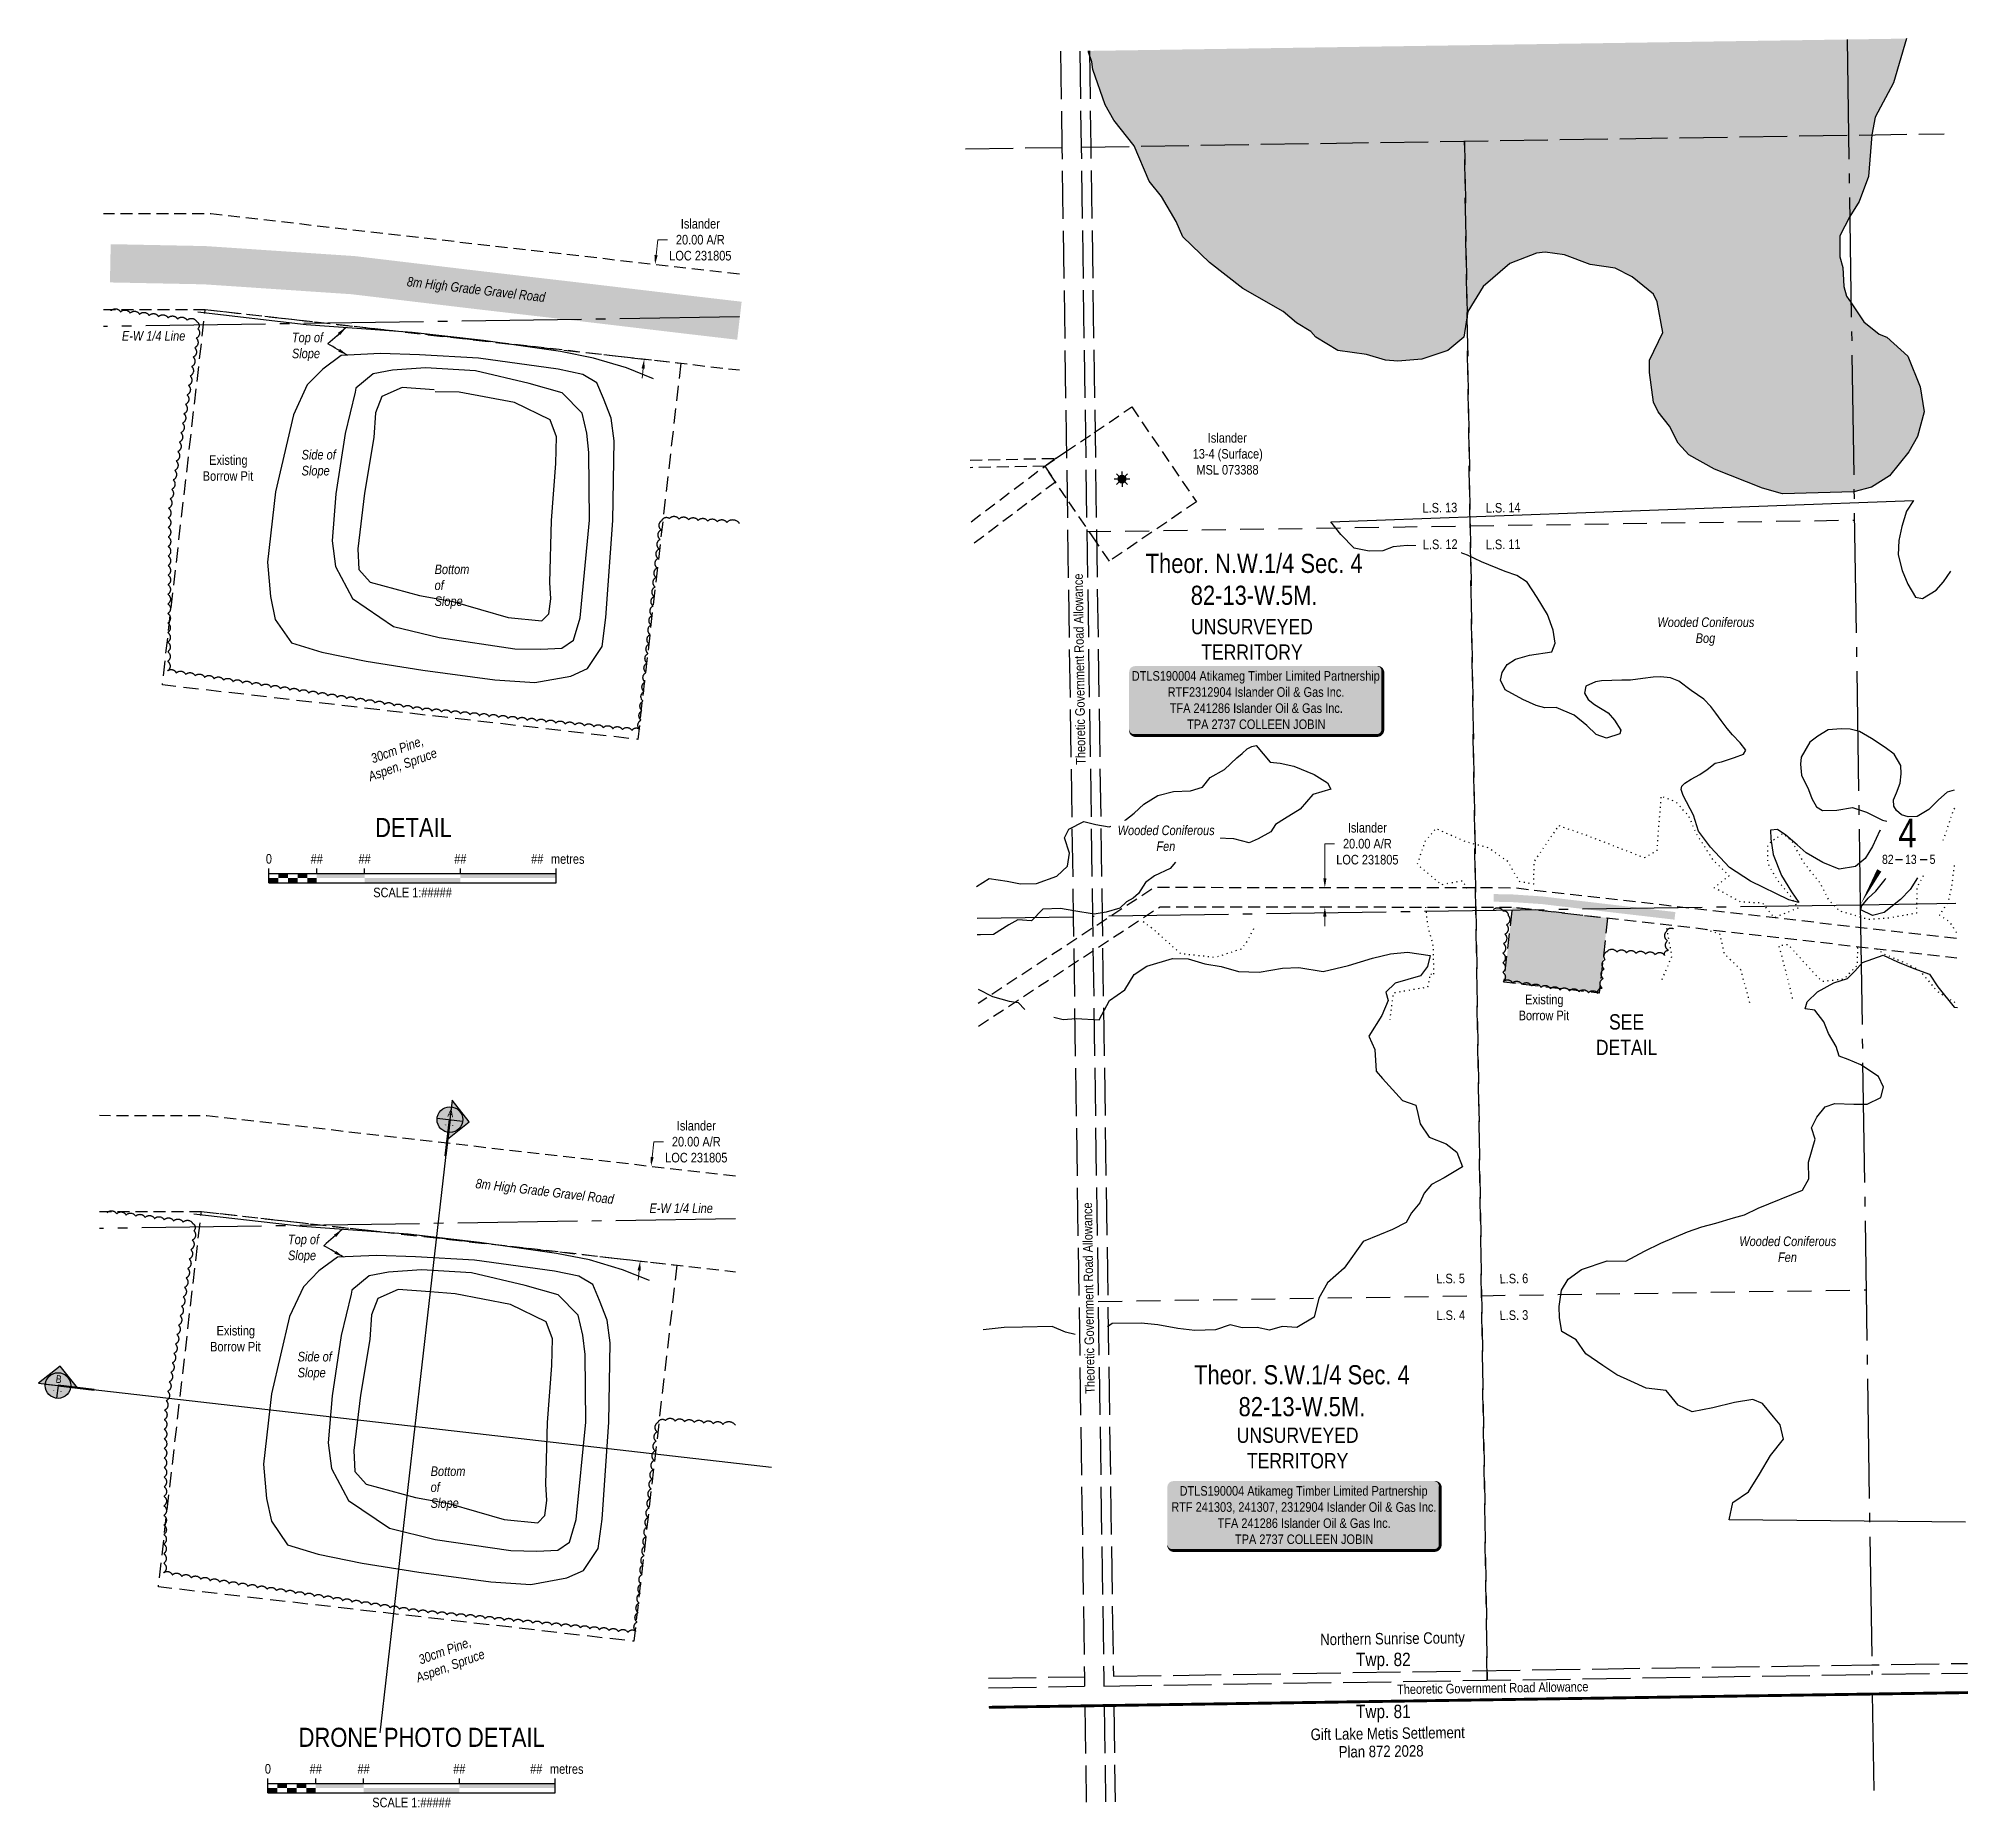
# Model space of a CAD drawing. Extents: x 562115 to 568244, y 6214387 to 6216356.
# Drawn here: x 562115 to 564132, y 6214508 to 6216356 of the extents above; entities that cross this region are included whole.
import ezdxf
from ezdxf.enums import TextEntityAlignment as Align

# ---------------------------------------------------------------- set-up
doc = ezdxf.new("R2010")
doc.units = 0
doc.header["$LTSCALE"] = 5
for name, pattern in [('0', [1, 1, 0]), ('BORDER', [44.45, 12.7, -6.35, 12.7, -6.35, 0, -6.35]), ('foc-ACCESSROAD', [3.75, 2.5, -1.25]), ('foc-LSD', [8, 5, -3]), ('foc-QUARTERLINE', [33, 25, -3, 2, -3]), ('foc-TOPO', [1, 0.2, -0.8]), ('foc-UNSURVEYED', [12.5, 10, -2.5]), ('HIDDEN2', [4.7625, 3.175, -1.5875])]:
    doc.linetypes.add(name, pattern=pattern)
for name, color, linetype in [('10', 1, 'Continuous'), ('9', 3, 'Continuous'), ('AS-ROADS', 254, 'Continuous'), ('C-AR', 13, 'foc-ACCESSROAD'), ('C-SYMBOL', 7, 'Continuous'), ('C-WS', 13, 'foc-ACCESSROAD'), ('C-WS-S', 13, 'Continuous'), ('D-TXT', 6, 'Continuous'), ('DETAIL-T', 7, 'Continuous'), ('L-33', 7, 'Continuous'), ('L-QSEC', 8, 'foc-QUARTERLINE'), ('L-ROAD-T', 7, 'Continuous'), ('L-SECLBL', 7, 'Continuous'), ('L-SECTION-LSD', 7, 'foc-LSD'), ('L-UNS-T', 3, 'Continuous'), ('L-USEC', 7, 'foc-UNSURVEYED'), ('M-DETAILS', 250, 'Continuous'), ('P-PROPOSED-H', 21, 'Continuous'), ('T-BUSH', 110, '0'), ('T-BUSH-T', 110, 'Continuous'), ('T-EXISTING TFA', 220, 'HIDDEN2'), ('T-SLOPE', 48, 'Continuous'), ('T-VEGETATION CHANGE', 104, 'foc-TOPO'), ('T-WATER', 160, 'Continuous'), ('T-WATER-H', 133, 'Continuous'), ('WETLAND', 143, 'Continuous'), ('WETLAND-T', 146, 'Continuous')]:
    doc.layers.add(name, color=color, linetype=linetype)
for name, color, linetype, lineweight in [('AS-BOUNDARY', 131, 'BORDER', 60), ('C-AR-T', 13, 'Continuous', 9), ('C-WS-T', 13, 'Continuous', 9), ('T-TEXT', 48, 'Continuous', 18)]:
    doc.layers.add(name, color=color, linetype=linetype, lineweight=lineweight)
doc.styles.add('100L', font='ARIALN.TTF', dxfattribs={"height": 11})
doc.styles.add('175L', font='ARIALN.TTF', dxfattribs={"height": 20})
doc.styles.add('240', font='ARIALN.TTF', dxfattribs={"height": 30})
doc.styles.add('80', font='ARIALN.TTF', dxfattribs={"height": 10})
doc.styles.add('80CG', font='ARIALN.TTF', dxfattribs={"height": 10})
doc.styles.add('80L', font='ARIALN.TTF', dxfattribs={"height": 10})
doc.styles.add('80LS', font='ARIALNI.TTF', dxfattribs={"height": 10})
doc.styles.add('SIMPLEX', font='ARIALN.TTF')
doc.dimstyles.new('Compass 5 000', dxfattribs={"dimscale": 5, "dimtxt": 9, "dimasz": 2, "dimexe": 0.2, "dimexo": 0.0625, "dimgap": 0.5, "dimtad": 0, "dimtih": 1, "dimtoh": 1, "dimzin": 0, "dimdsep": 46, "dimtxsty": '80CG', "dimcen": 0.1, "dimse1": 1, "dimse2": 1, "dimclrd": 256, "dimclrt": 256, "dimaunit": 1, "dimadec": 4, "dimazin": 0, "dimtfac": 0.06, "dimtofl": 0, "dimtmove": 0, "dimatfit": 1, "dimfxl": 0.2, "dimtolj": 1, "dimtzin": 0, "dimlwd": -1, "dimarcsym": 0})

msp = doc.modelspace()

# ---------------------------------------------------------------- texts
at = {"layer": 'C-SYMBOL', "color": 3, "char_height": 19.99097, "attachment_point": 2, "style": '175L'}
for s, insert, width in [('Theor. N.W.1/4 Sec. 4\\P82-13-W.5M.', (563384.652, 6215817.402), 225.6506), ('Theor. S.W.1/4 Sec. 4\\P82-13-W.5M.', (563434.561, 6214969.753), 224.39605)]:
    msp.add_mtext(s, dxfattribs=dict(at, insert=insert, width=width))
at = {"layer": 'C-WS-T', "char_height": 9.99544, "attachment_point": 1, "style": '80L'}
for insert in [(562286.169, 6215920.338), (563660.444, 6215356.812), (562293.915, 6215010.798)]:
    msp.add_mtext_dynamic_manual_height_columns('\\pi7.21928;Existing \\P\\pi0.4727;Borrow Pit', width=52.83851, gutter_width=50, heights=[0], dxfattribs=dict(at, insert=insert))
at = {"layer": 'D-TXT', "color": 3, "insert": (563491.079, 6214615.022), "char_height": 13.9937, "attachment_point": 1, "style": '80L'}
msp.add_mtext_dynamic_manual_height_columns('Twp. 81', width=54.19601, gutter_width=47.479, heights=[0], dxfattribs=at)
at = {"layer": 'DETAIL-T', "color": 3, "attachment_point": 5, "style": '80CG'}
for s, insert, char_height, width in [('DETAIL', (562506.748, 6215531.512), 19.991, 79.50924), ('SEE\\PDETAIL', (563773.616, 6215315.058), 15.9928, 63.60739), ('DRONE PHOTO DETAIL', (562515.323, 6214580.823), 19.99097, 256.35978)]:
    msp.add_mtext(s, dxfattribs=dict(at, insert=insert, char_height=char_height, width=width))
at = {"layer": 'L-33', "linetype": 'Continuous', "insert": (563524.13, 6214585.031), "char_height": 17.97569, "attachment_point": 5, "rotation": 0.786459, "style": '240'}
msp.add_mtext_dynamic_manual_height_columns('{\\H0.66666x;Gift Lake Metis Settlement}', width=201.24615, gutter_width=45, heights=[0], dxfattribs=at)
at = {"layer": 'L-QSEC', "char_height": 9.99549, "attachment_point": 1, "style": '80L'}
for insert in [(562202.257, 6216050.076), (562753.221, 6215138.708)]:
    msp.add_mtext_dynamic_manual_height_columns('{\\fArial Narrow|b0|i1|c0|p34;E-W 1/4 Line}', width=65.79334, gutter_width=49.977, heights=[0], dxfattribs=dict(at, insert=insert))
at = {"layer": 'L-ROAD-T', "style": '80L'}
for rotation, p in [(90.843617, (563202.151, 6215696.846)), (90.843617, (563211.824, 6215039.876)), (0.861581, (563633.846, 6214632.503))]:
    msp.add_text('Theoretic Government Road Allowance', height=9.99549, rotation=rotation, dxfattribs=at).set_placement(p, align=Align.MIDDLE_CENTER)
at = {"layer": 'L-SECTION-LSD', "insert": (563558.56, 6215870.304), "char_height": 9.99549, "attachment_point": 1, "rotation": 0.862194, "style": '100L', "bg_fill": 3, "box_fill_scale": 1.5, "bg_fill_color": 256, "bg_fill_transparency": 0}
msp.add_mtext_dynamic_manual_height_columns('\\pi1.88794;L.S. 13', width=36.81759, gutter_width=54.975, heights=[0], dxfattribs=at)
at = {"layer": 'L-UNS-T', "color": 3, "char_height": 15.99278, "attachment_point": 5, "style": '80L'}
for insert in [(563382.392, 6215727.927), (563430.092, 6214883.141)]:
    msp.add_mtext_dynamic_manual_height_columns('UNSURVEYED TERRITORY', width=126.35668, gutter_width=47.479, heights=[0], dxfattribs=dict(at, insert=insert))
at = {"layer": 'T-BUSH-T', "char_height": 9.99544, "width": 95.06345, "attachment_point": 2, "rotation": 20, "style": '80LS'}
for insert in [(562487.951, 6215617.592), (562537.752, 6214676.148)]:
    msp.add_mtext('30cm Pine, Aspen, Spruce', dxfattribs=dict(at, insert=insert))
at = {"layer": 'T-TEXT', "char_height": 9.99544, "attachment_point": 1, "rotation": 353.376739, "style": '80L'}
for insert in [(562500.704, 6216107.007), (562572.351, 6215164.746)]:
    msp.add_mtext_dynamic_manual_height_columns('\\pt169.92248;{\\fArial Narrow|b0|i1|c0|p34;8m High Grade Gravel Road}', width=145.7702, gutter_width=50, heights=[0], dxfattribs=dict(at, insert=insert))
at = {"layer": 'T-TEXT', "char_height": 9.99544, "attachment_point": 1, "style": '80L'}
for s, width, insert in [('{\\fArial Narrow|b0|i1|c0|p34;Top of Slope}', 34.05445, (562379.829, 6216048.393)), ('{\\fArial Narrow|b0|i1|c0|p34;Side of Slope}', 37.23854, (562389.932, 6215925.938)), ('{\\fArial Narrow|b0|i1|c0|p34;Bottom of Slope}', 41.83398, (562528.823, 6215806.229)), ('{\\fArial Narrow|b0|i1|c0|p34;Top of Slope}', 34.05445, (562375.692, 6215106.132)), ('{\\fArial Narrow|b0|i1|c0|p34;Side of Slope}', 37.23854, (562385.795, 6214983.678)), ('{\\fArial Narrow|b0|i1|c0|p34;Bottom of Slope}', 41.83398, (562524.686, 6214863.969))]:
    msp.add_mtext_dynamic_manual_height_columns(s, width=width, gutter_width=50, heights=[0], dxfattribs=dict(at, insert=insert))

# ---------------------------------------------------------------- blocks, each defined once
blk = doc.blocks.new('*D455')
at = {"layer": 'C-AR-T', "transparency": 16777216}
for p, q in [((562760.1, 6216129.4), (562761.9, 6216145.5)), ((562761.9, 6216145.5), (562771.9, 6216145.5)), ((562746.5, 6216010.9), (562745.4, 6216001))]:
    blk.add_line(p, q, dxfattribs=at)
for points in [[(562758.4, 6216129.6), (562761.8, 6216129.3), (562759, 6216119.5)], [(562744.9, 6216011.1), (562748.2, 6216010.7), (562747.7, 6216020.8)]]:
    blk.add_solid(points, dxfattribs=at)
at = {"layer": 'C-AR-T', "transparency": 16777216, "insert": (562806.3, 6216145.5), "char_height": 10, "attachment_point": 5, "style": '80CG'}
blk.add_mtext('\\A1;Islander\\P20.00 A/R\\PLOC 231805', dxfattribs=at)
blk = doc.blocks.new('*D456')
at = {"layer": 'C-AR-T', "transparency": 16777216}
for p, q in [((562756, 6215187.2), (562757.8, 6215203.2)), ((562757.8, 6215203.2), (562767.8, 6215203.2)), ((562742.4, 6215068.6), (562741.3, 6215058.7))]:
    blk.add_line(p, q, dxfattribs=at)
for points in [[(562754.3, 6215187.4), (562757.6, 6215187), (562754.8, 6215177.3)], [(562740.7, 6215068.8), (562744.1, 6215068.5), (562743.5, 6215078.6)]]:
    blk.add_solid(points, dxfattribs=at)
at = {"layer": 'C-AR-T', "transparency": 16777216, "insert": (562802.1, 6215203.2), "char_height": 10, "attachment_point": 5, "style": '80CG'}
blk.add_mtext('\\A1;Islander\\P20.00 A/R\\PLOC 231805', dxfattribs=at)
blk = doc.blocks.new('*U315')
at = {"color": 0}
for p, q in [((-150, 0), (-150, 15)), ((-150, 10), (150.2, 10)), ((-150, 0), (150.2, 0)), ((-100, 10), (-100, 15)), ((-50, 10), (-50, 15)), ((50, 10), (50, 15)), ((150.2, 0), (150.2, 15))]:
    blk.add_line(p, q, dxfattribs=at)
for points in [[(-150, 5), (-140, 5), (-150, 0), (-140, 0)], [(-140, 10), (-130, 10), (-140, 5), (-130, 5)], [(-130, 5), (-120, 5), (-130, 0), (-120, 0)], [(-120, 10), (-110, 10), (-120, 5), (-110, 5)], [(-110, 5), (-100, 5), (-110, 0), (-100, 0)], [(-100, 10), (-50, 10), (-100, 5), (-50, 5)], [(-50, 5), (50, 5), (-50, 0), (50, 0)], [(50, 10), (150.2, 10), (50, 5), (150.2, 5)]]:
    blk.add_solid(points, dxfattribs=at)
at = {"color": 0, "style": '80'}
blk.add_text('metres', height=10, dxfattribs=at).set_placement((162.2, 20), align=Align.CENTER)
at = {"color": 0, "char_height": 10, "style": '80'}
for s, insert, attachment_point in [('0', (-150, 30.2), 2), ('##', (-100, 30.2), 2), ('##', (-50, 30.2), 2), ('##', (50, 30.2), 2), ('##', (136.7, 30.2), 3), ('SCALE 1:#####', (0.1, -5), 2)]:
    blk.add_mtext(s, dxfattribs=dict(at, insert=insert, attachment_point=attachment_point))
blk = doc.blocks.new('M-MATCH-DIR')
at = {"layer": 'M-DETAILS'}
h = blk.add_hatch(color=256, dxfattribs=at)
h.dxf.hatch_style = 1
h.paths.add_polyline_path([(-8.16, 0), (8.16, 0), (0, 8.16)])
at = {"layer": 'M-DETAILS', "flags": 128}
blk.add_lwpolyline([(-8.16, 0), (8.16, 0), (0, 8.16), (-8.16, 0)], dxfattribs=at)
at = {"layer": 'M-DETAILS', "lineweight": 50, "flags": 128}
blk.add_lwpolyline([(0, 0), (15.22, 0)], dxfattribs=at)
blk = doc.blocks.new('M-MATCH')
at = {"layer": 'M-DETAILS', "true_color": 0xffffff}
h = blk.add_hatch(color=7, dxfattribs=at)
h.dxf.hatch_style = 1
edge = h.paths.add_edge_path()
edge.add_arc((0, 0), 5.36, 0, 360)
at = {"layer": 'M-DETAILS', "flags": 128}
for points in [[(-5.36, 0), (5.36, 0)], [(0, 0), (0, -5.36)]]:
    blk.add_lwpolyline(points, dxfattribs=at)
at = {"layer": 'M-DETAILS'}
blk.add_circle((0, 0), 5.36, dxfattribs=at)
at = {"style": 'SIMPLEX'}
blk.add_attdef('A', text='', height=3.2, dxfattribs=at).set_placement((0, 2.68), align=Align.MIDDLE_CENTER)
blk.add_attdef('0', text='', height=2, dxfattribs=at).set_placement((-1.08, -2.18), align=Align.MIDDLE_RIGHT)
blk.add_attdef('0', text='', height=2, dxfattribs=at).set_placement((1.08, -2.18), align=Align.MIDDLE_LEFT)
blk = doc.blocks.new('L-SECLBL')
at = {"layer": '9', "color": 7}
for p, q in [((-5.1, -27.8), (-12.3, -27.8)), ((20.7, -27.8), (13.5, -27.8))]:
    blk.add_line(p, q, dxfattribs=at)
at = {"layer": '10', "color": 2, "style": 'SIMPLEX'}
blk.add_attdef('SEC', text='', height=30, dxfattribs=at).set_placement((0, 0), align=Align.MIDDLE)
at = {"layer": '10', "color": 5, "style": '80L'}
blk.add_attdef('TWP', text='', height=9.5, dxfattribs=at).set_placement((-14.4, -27.4), align=Align.MIDDLE_RIGHT)
blk.add_attdef('RGE', text='', height=9.5, dxfattribs=at).set_placement((3.6, -27.4), align=Align.MIDDLE_CENTER)
blk.add_attdef('MER', text='', height=9.5, dxfattribs=at).set_placement((23.2, -27.4), align=Align.MIDDLE_LEFT)
blk = doc.blocks.new('*U454')
h = blk.add_hatch(color=255)
edge = h.paths.add_edge_path()
edge.add_line((-126.5, -37), (126.5, -37))
edge.add_arc((126.5, -31), 6, 270, 360)
edge.add_line((132.5, -31), (132.5, 29.5))
edge.add_arc((126.5, 29.5), 6, 0, 90)
edge.add_line((126.5, 35.5), (-126.5, 35.5))
edge.add_arc((-126.5, 29.5), 6, 90, 180)
edge.add_line((-132.5, 29.5), (-132.5, -31))
edge.add_arc((-126.5, -31), 6, 180, 270)
at = {"color": 44, "flags": 128}
blk.add_lwpolyline([(-126.5, -37, 3, 3, 0), (126.5, -37, 3, 3, 0.414214), (132.5, -31, 3, 3, 0), (132.5, 29.5, 3, 0, 0.414214), (126.5, 35.5, 0, 0, 0), (-126.5, 35.5, 0, 0, 0.414214), (-132.5, 29.5, 0, 0, 0), (-132.5, -31, 0, 3, 0.414214)], format="xyseb", close=True, dxfattribs=at)
at = {"color": 44, "style": '80'}
blk.add_attdef('ENTER_TEXT_001', (-36, -5), '', height=10, dxfattribs=at)
blk = doc.blocks.new('GAS')
h = blk.add_hatch(color=255)
h.dxf.hatch_style = 1
edge = h.paths.add_edge_path()
edge.add_arc((0, 0), 0.9, 0, 360)
for p, q in [((-0.81, 0), (-1.62, 0)), ((-0.57, 0.57), (-1.14, 1.14)), ((0, 0.81), (0, 1.62)), ((0.57, 0.57), (1.14, 1.14)), ((1.62, 0), (0.81, 0)), ((-0.57, -0.57), (-1.14, -1.14)), ((0, -0.81), (0, -1.62)), ((1.14, -1.14), (0.57, -0.57))]:
    blk.add_line(p, q)
blk.add_circle((0, 0), 0.8)
blk = doc.blocks.new('*D452')
at = {"layer": 'C-AR-T', "transparency": 16777216}
for p, q in [((563458.5, 6215478.5), (563458.6, 6215514.5)), ((563458.6, 6215514.5), (563468.6, 6215514.5)), ((563458.5, 6215438.5), (563458.5, 6215428.5))]:
    blk.add_line(p, q, dxfattribs=at)
for points in [[(563456.9, 6215478.5), (563460.2, 6215478.5), (563458.5, 6215468.5)], [(563456.8, 6215438.5), (563460.2, 6215438.5), (563458.5, 6215448.5)]]:
    blk.add_solid(points, dxfattribs=at)
at = {"layer": 'C-AR-T', "transparency": 16777216, "insert": (563502.9, 6215514.5), "char_height": 10, "attachment_point": 5, "style": '80CG'}
blk.add_mtext('\\A1;Islander\\P20.00 A/R\\PLOC 231805', dxfattribs=at)
blk = doc.blocks.new('*U453')
h = blk.add_hatch(color=255)
edge = h.paths.add_edge_path()
edge.add_line((-136.5, -37), (136.5, -37))
edge.add_arc((136.5, -31), 6, 270, 360)
edge.add_line((142.5, -31), (142.5, 29.5))
edge.add_arc((136.5, 29.5), 6, 0, 90)
edge.add_line((136.5, 35.5), (-136.5, 35.5))
edge.add_arc((-136.5, 29.5), 6, 90, 180)
edge.add_line((-142.5, 29.5), (-142.5, -31))
edge.add_arc((-136.5, -31), 6, 180, 270)
at = {"color": 44, "flags": 128}
blk.add_lwpolyline([(-136.5, -37, 3, 3, 0), (136.5, -37, 3, 3, 0.414214), (142.5, -31, 3, 3, 0), (142.5, 29.5, 3, 0, 0.414214), (136.5, 35.5, 0, 0, 0), (-136.5, 35.5, 0, 0, 0.414214), (-142.5, 29.5, 0, 0, 0), (-142.5, -31, 0, 3, 0.414214)], format="xyseb", close=True, dxfattribs=at)
at = {"color": 44, "style": '80'}
blk.add_attdef('ENTER_TEXT_001', (-36, -5), '', height=10, dxfattribs=at)

# ---------------------------------------------------------------- dimensions: what is measured, and where the dimension line sits
at = {"layer": 'C-AR-T'}
for base, p1, p2, angle, picture, middle in [((562758.96, 6216119.513), (562770.235, 6216018.262), (562781.521, 6216116.932), 83.474685, '*D455', (562806.263, 6216145.459)), ((563458.537, 6215468.491), (563468.227, 6215448.489), (563468.25, 6215468.48), 89.935747, '*D452', (563502.923, 6215514.52)), ((562754.823, 6215177.253), (562766.098, 6215076.001), (562777.384, 6215174.672), 83.474685, '*D456', (562802.126, 6215203.198))]:
    dim = msp.add_linear_dim(base=base, p1=p1, p2=p2, angle=angle, text='Islander\\P20.00 A/R\\PLOC 231805', dimstyle='Compass 5 000', dxfattribs=at)
    dim.commit()
    dim.dimension.update_dxf_attribs({"geometry": picture, "text_midpoint": middle, "dimtype": 161})

# ---------------------------------------------------------------- hatches: boundary and pattern name
at = {"layer": 'P-PROPOSED-H'}
h = msp.add_hatch(color=256, dxfattribs=at)
h.dxf.hatch_style = 1
h.paths.add_polyline_path([(563753.866, 6215436.921), (563744.892, 6215358.468), (563645.585, 6215369.827), (563654.559, 6215448.28)])

# ---------------------------------------------------------------- linework, layer by layer
at = {"layer": 'AS-BOUNDARY', "const_width": 3, "flags": 128}
msp.add_lwpolyline([(563107.639, 6214612.325), (564130.123, 6214627.702)], dxfattribs=at)
at = {"layer": 'AS-ROADS', "flags": 128}
for points, const_width in [([(562847.142, 6216060.907), (562796.837, 6216066.779), (562671.872, 6216081.609), (562570.292, 6216093.404), (562443.747, 6216108.514), (562288.702, 6216118.919), (562190.152, 6216120.909)], 39.982), ([(563824.121, 6215439.166), (563756.058, 6215447.111), (563731.065, 6215450.077), (563710.749, 6215452.436), (563685.44, 6215455.458), (563654.431, 6215457.539), (563634.721, 6215457.937)], 7.996)]:
    msp.add_lwpolyline(points, dxfattribs=dict(at, const_width=const_width))
at = {"layer": 'C-AR', "flags": 128}
for points in [[(562847.142, 6216109.426), (562295.096, 6216172.571), (562183.108, 6216172.697)], [(562183.108, 6216072.742), (562289.342, 6216072.623), (562545.987, 6216044.009), (562847.142, 6216009.466)], [(564118.161, 6215415.373), (563655.71, 6215468.269), (563280.404, 6215468.69), (563096.593, 6215347.678)], [(563096.949, 6215323.979), (563286.384, 6215448.693), (563654.559, 6215448.28), (563705.888, 6215442.557), (564118.467, 6215395.234)], [(562843.006, 6215167.166), (562290.96, 6215230.311), (562178.971, 6215230.436)], [(562178.971, 6215130.482), (562285.206, 6215130.363), (562541.85, 6215101.748), (562843.006, 6215067.206)]]:
    msp.add_lwpolyline(points, dxfattribs=at)
at = {"layer": 'C-AR'}
for points in [[(563088.067, 6215915.34), (563178.076, 6215917.172), (563165.981, 6215908.94), (563088.186, 6215907.356)], [(563089.034, 6215850.956), (563165.981, 6215908.94), (563177.225, 6215892.404), (563089.405, 6215826.221)]]:
    msp.add_lwpolyline(points, dxfattribs=at)
at = {"layer": 'C-WS'}
msp.add_lwpolyline([(563324.364, 6215871.648), (563233.469, 6215809.782), (563219.349, 6215830.528), (563188.518, 6215875.828), (563177.225, 6215892.404), (563165.981, 6215908.94), (563178.076, 6215917.172), (563187.811, 6215923.798), (563217.676, 6215944.126), (563256.875, 6215970.804), (563324.364, 6215871.648)], close=True, dxfattribs=at)
at = {"layer": 'L-QSEC'}
for p, q in [((564003.93, 6216354.722), (564017.663, 6215450.513)), ((562847.142, 6216064.822), (562183.108, 6216054.809)), ((563095.257, 6215436.618), (563195.779, 6215438.13)), ((564017.663, 6215450.513), (563215.885, 6215438.423)), ((564117.605, 6215452.02), (564017.663, 6215450.513)), ((564017.663, 6215450.513), (564029.873, 6214646.635)), ((562843.006, 6215122.562), (562178.971, 6215112.549)), ((564030.174, 6214626.53), (564031.68, 6214525.488))]:
    msp.add_line(p, q, dxfattribs=at)
at = {"layer": 'L-SECLBL', "flags": 128}
msp.add_lwpolyline([(564017.663, 6215450.513, 0, 4.998, 0), (564037.487, 6215486.694, 4.998, 4.998, 0)], format="xyseb", dxfattribs=at)
at = {"layer": 'L-SECTION-LSD'}
msp.add_line((563221.804, 6215036.355), (564023.77, 6215048.418), dxfattribs=at)
at = {"layer": 'L-USEC', "flags": 128}
for points in [[(563182.465, 6216342.354), (563183.942, 6216242.005), (563195.779, 6215438.13), (563207.466, 6214644.309), (563207.614, 6214634.27)], [(563202.57, 6216342.657), (563204.048, 6216242.301), (563215.885, 6215438.426), (563227.572, 6214644.605), (563227.719, 6214634.572)], [(563212.628, 6216342.808), (563214.106, 6216242.449), (563225.943, 6215438.574), (563237.629, 6214644.753)], [(563083.183, 6216240.488), (563183.942, 6216242.005)], [(563204.048, 6216242.317), (564005.448, 6216254.778), (564105.392, 6216256.283)], [(563237.629, 6214644.781), (564029.72, 6214656.693), (564129.659, 6214658.196)], [(563107.181, 6214642.819), (563207.456, 6214644.327), (563207.466, 6214644.327)], [(563107.332, 6214632.762), (563207.607, 6214634.27), (563207.614, 6214634.27)], [(563227.719, 6214634.572), (564029.871, 6214646.635), (564129.812, 6214648.138)], [(563107.634, 6214612.656), (563207.91, 6214614.164)], [(563207.91, 6214614.164), (563209.396, 6214513.129)], [(563228.015, 6214614.467), (564030.174, 6214626.53), (564130.118, 6214628.033)], [(563228.015, 6214614.467), (563229.501, 6214513.432)], [(563238.073, 6214614.618), (563239.559, 6214513.583)]]:
    msp.add_lwpolyline(points, dxfattribs=at)
at = {"layer": 'M-DETAILS', "flags": 128}
for points in [[(562544.74, 6215226.314), (562471.441, 6214585.494)], [(562135.521, 6214948.52), (562880.66, 6214863.288)]]:
    msp.add_lwpolyline(points, dxfattribs=at)
at = {"layer": 'T-BUSH', "flags": 128}
for points in [[(562190.944, 6216071.344, -0.52056705), (562200.862, 6216070.1, -0.52056705), (562210.78, 6216068.856, -0.52056705), (562220.697, 6216067.613, -0.52056705), (562230.615, 6216066.369, -0.52056705), (562240.533, 6216065.125, -0.52056705), (562250.451, 6216063.882, -0.52056705), (562260.369, 6216062.638, -0.52056705), (562270.287, 6216061.394, -0.52056705), (562280.204, 6216060.151, -0.52056705), (562281.521, 6216052.47, -0.52056705), (562279.917, 6216042.604, -0.52056705), (562278.313, 6216032.738, -0.52056705), (562276.708, 6216022.873, -0.52056705), (562275.104, 6216013.007, -0.52056705), (562273.5, 6216003.141, -0.52056705), (562271.896, 6215993.275, -0.52056705), (562270.292, 6215983.409, -0.52056705), (562268.688, 6215973.543, -0.52056705), (562267.084, 6215963.677, -0.52056705), (562265.48, 6215953.811, -0.52056705), (562263.876, 6215943.945, -0.52056705), (562262.271, 6215934.079, -0.52056705), (562260.667, 6215924.213, -0.52056705), (562259.063, 6215914.347, -0.52056705), (562257.459, 6215904.481, -0.52056705), (562255.855, 6215894.615, -0.52056705), (562254.251, 6215884.75, -0.52056705), (562252.647, 6215874.884, -0.52056705), (562251.043, 6215865.018, -0.52056705), (562250.732, 6215855.044, -0.52056705), (562250.687, 6215845.049, -0.52056705), (562250.641, 6215835.054, -0.52056705), (562250.596, 6215825.058, -0.52056705), (562250.55, 6215815.063, -0.52056705), (562250.505, 6215805.067, -0.52056705), (562250.46, 6215795.072, -0.52056705), (562250.414, 6215785.077, -0.52056705), (562250.369, 6215775.081, -0.52056705), (562250.323, 6215765.086, -0.52056705), (562250.278, 6215755.091, -0.52056705), (562250.233, 6215745.095, -0.52056705), (562250.187, 6215735.1, -0.52056705), (562250.142, 6215725.104, -0.52056705), (562250.097, 6215715.109, -0.52056705), (562250.051, 6215705.114, -0.52056705), (562250.006, 6215695.118, -0.52056705), (562259.008, 6215692.872, -0.52056705), (562268.891, 6215691.382, -0.52056705), (562278.775, 6215689.891, -0.52056705), (562288.659, 6215688.401, -0.52056705), (562298.542, 6215686.91, -0.52056705), (562308.426, 6215685.42, -0.52056705), (562318.31, 6215683.929, -0.52056705), (562328.194, 6215682.438, -0.52056705), (562338.077, 6215680.948, -0.52056705), (562347.961, 6215679.457, -0.52056705), (562357.845, 6215677.967, -0.52056705), (562367.728, 6215676.476, -0.52056705), (562377.612, 6215674.986, -0.52056705), (562387.496, 6215673.495, -0.52056705), (562397.38, 6215672.005, -0.52056705), (562407.263, 6215670.514, -0.52056705), (562417.147, 6215669.024, -0.52056705), (562427.031, 6215667.533, -0.52056705), (562436.915, 6215666.042, -0.52056705), (562446.798, 6215664.552, -0.52056705), (562456.682, 6215663.061, -0.52056705), (562466.566, 6215661.571, -0.52056705), (562476.449, 6215660.08, -0.52056705), (562486.333, 6215658.59, -0.52056705), (562496.217, 6215657.099, -0.52056705), (562506.101, 6215655.609, -0.52056705), (562515.99, 6215654.167, -0.52056705), (562525.939, 6215653.196, -0.52056705), (562535.887, 6215652.225, -0.52056705), (562545.835, 6215651.254, -0.52056705), (562555.783, 6215650.283, -0.52056705), (562565.731, 6215649.312, -0.52056705), (562575.68, 6215648.342, -0.52056705), (562585.628, 6215647.371, -0.52056705), (562595.576, 6215646.4, -0.52056705), (562605.524, 6215645.429, -0.52056705), (562615.473, 6215644.458, -0.52056705), (562625.421, 6215643.487, -0.52056705), (562635.369, 6215642.517, -0.52056705), (562645.317, 6215641.546, -0.52056705), (562655.266, 6215640.575, -0.52056705), (562665.214, 6215639.604, -0.52056705), (562675.162, 6215638.633, -0.52056705), (562685.11, 6215637.662, -0.52056705), (562695.058, 6215636.692, -0.52056705), (562705.007, 6215635.721, -0.52056705), (562714.955, 6215634.75, -0.52056705), (562724.903, 6215633.779, -0.52056705), (562734.851, 6215632.808, -0.52056705), (562743.258, 6215633.727, -0.52056705), (562744.309, 6215643.667, -0.52056705), (562745.359, 6215653.607, -0.52056705), (562746.409, 6215663.548, -0.52056705), (562747.46, 6215673.488, -0.52056705), (562748.51, 6215683.428, -0.52056705), (562749.56, 6215693.368, -0.52056705), (562750.611, 6215703.308, -0.52056705), (562751.661, 6215713.248, -0.52056705), (562752.711, 6215723.188, -0.52056705), (562753.762, 6215733.129, -0.52056705), (562754.812, 6215743.069, -0.52056705), (562755.862, 6215753.009, -0.52056705), (562756.913, 6215762.949, -0.52056705), (562757.963, 6215772.889, -0.52056705), (562759.013, 6215782.829, -0.52056705), (562760.064, 6215792.769, -0.52056705), (562761.114, 6215802.71, -0.52056705), (562762.164, 6215812.65, -0.52056705), (562763.215, 6215822.59, -0.52056705), (562764.265, 6215832.53, -0.52056705), (562765.315, 6215842.47, -0.52056705), (562766.366, 6215852.41, -0.52056705), (562774.134, 6215854.338, -0.52056705), (562784.105, 6215853.638, -0.52056705), (562794.076, 6215852.939, -0.52056705), (562804.047, 6215852.239, -0.52056705), (562814.018, 6215851.539, -0.52056705), (562823.989, 6215850.839, -0.52056705), (562833.959, 6215850.14, -0.52056705), (562846.932, 6215849.229, -0.52056705)], [(563634.581, 6215445.644, -0.52056705), (563644.499, 6215444.4, -0.52056705), (563649.828, 6215439.723, -0.52056705), (563648.224, 6215429.857, -0.52056705), (563646.62, 6215419.991, -0.52056705), (563645.016, 6215410.125, -0.52056705), (563644.417, 6215400.176, -0.52056705), (563644.372, 6215390.18, -0.52056705), (563644.326, 6215380.185, -0.52056705), (563644.628, 6215370.486, -0.52056705), (563654.511, 6215368.996, -0.52056705), (563664.395, 6215367.505, -0.52056705), (563674.279, 6215366.015, -0.52056705), (563684.163, 6215364.524, -0.52056705), (563694.046, 6215363.034, -0.52056705), (563703.96, 6215361.781, -0.52056705), (563713.908, 6215360.81, -0.52056705), (563723.856, 6215359.839, -0.52056705), (563733.804, 6215358.868, -0.52056705), (563743.752, 6215357.898, -0.52056705), (563748.102, 6215363.792, -0.52056705), (563749.153, 6215373.732, -0.52056705), (563750.203, 6215383.672, -0.52056705), (563751.253, 6215393.612, -0.52056705), (563753.541, 6215402.076, -0.52056705), (563763.512, 6215401.376, -0.52056705), (563773.483, 6215400.677, -0.52056705), (563783.454, 6215399.977, -0.52056705), (563793.425, 6215399.277, -0.52056705), (563803.396, 6215398.577, -0.52056705), (563813.367, 6215397.878, -0.52056705), (563817.261, 6215403.189, -0.52056705), (563816.452, 6215413.151, -0.52056705), (563815.644, 6215423.114, -0.52056705), (563822.555, 6215425.684, -0.52056705)], [(562186.807, 6215129.083, -0.52056705), (562196.725, 6215127.839, -0.52056705), (562206.643, 6215126.596, -0.52056705), (562216.561, 6215125.352, -0.52056705), (562226.479, 6215124.109, -0.52056705), (562236.396, 6215122.865, -0.52056705), (562246.314, 6215121.621, -0.52056705), (562256.232, 6215120.378, -0.52056705), (562266.15, 6215119.134, -0.52056705), (562276.068, 6215117.89, -0.52056705), (562277.384, 6215110.21, -0.52056705), (562275.78, 6215100.344, -0.52056705), (562274.176, 6215090.478, -0.52056705), (562272.572, 6215080.612, -0.52056705), (562270.968, 6215070.746, -0.52056705), (562269.363, 6215060.88, -0.52056705), (562267.759, 6215051.014, -0.52056705), (562266.155, 6215041.148, -0.52056705), (562264.551, 6215031.282, -0.52056705), (562262.947, 6215021.417, -0.52056705), (562261.343, 6215011.551, -0.52056705), (562259.739, 6215001.685, -0.52056705), (562258.135, 6214991.819, -0.52056705), (562256.531, 6214981.953, -0.52056705), (562254.926, 6214972.087, -0.52056705), (562253.322, 6214962.221, -0.52056705), (562251.718, 6214952.355, -0.52056705), (562250.114, 6214942.489, -0.52056705), (562248.51, 6214932.623, -0.52056705), (562246.906, 6214922.757, -0.52056705), (562246.595, 6214912.784, -0.52056705), (562246.55, 6214902.789, -0.52056705), (562246.504, 6214892.793, -0.52056705), (562246.459, 6214882.798, -0.52056705), (562246.414, 6214872.802, -0.52056705), (562246.368, 6214862.807, -0.52056705), (562246.323, 6214852.812, -0.52056705), (562246.277, 6214842.816, -0.52056705), (562246.232, 6214832.821, -0.52056705), (562246.187, 6214822.825, -0.52056705), (562246.141, 6214812.83, -0.52056705), (562246.096, 6214802.835, -0.52056705), (562246.051, 6214792.839, -0.52056705), (562246.005, 6214782.844, -0.52056705), (562245.96, 6214772.849, -0.52056705), (562245.914, 6214762.853, -0.52056705), (562245.869, 6214752.858, -0.52056705), (562254.871, 6214750.612, -0.52056705), (562264.755, 6214749.121, -0.52056705), (562274.638, 6214747.631, -0.52056705), (562284.522, 6214746.14, -0.52056705), (562294.406, 6214744.65, -0.52056705), (562304.289, 6214743.159, -0.52056705), (562314.173, 6214741.669, -0.52056705), (562324.057, 6214740.178, -0.52056705), (562333.941, 6214738.687, -0.52056705), (562343.824, 6214737.197, -0.52056705), (562353.708, 6214735.706, -0.52056705), (562363.592, 6214734.216, -0.52056705), (562373.475, 6214732.725, -0.52056705), (562383.359, 6214731.235, -0.52056705), (562393.243, 6214729.744, -0.52056705), (562403.127, 6214728.254, -0.52056705), (562413.01, 6214726.763, -0.52056705), (562422.894, 6214725.273, -0.52056705), (562432.778, 6214723.782, -0.52056705), (562442.662, 6214722.291, -0.52056705), (562452.545, 6214720.801, -0.52056705), (562462.429, 6214719.31, -0.52056705), (562472.313, 6214717.82, -0.52056705), (562482.196, 6214716.329, -0.52056705), (562492.08, 6214714.839, -0.52056705), (562501.964, 6214713.348, -0.52056705), (562511.854, 6214711.906, -0.52056705), (562521.802, 6214710.935, -0.52056705), (562531.75, 6214709.964, -0.52056705), (562541.698, 6214708.994, -0.52056705), (562551.647, 6214708.023, -0.52056705), (562561.595, 6214707.052, -0.52056705), (562571.543, 6214706.081, -0.52056705), (562581.491, 6214705.11, -0.52056705), (562591.439, 6214704.139, -0.52056705), (562601.388, 6214703.169, -0.52056705), (562611.336, 6214702.198, -0.52056705), (562621.284, 6214701.227, -0.52056705), (562631.232, 6214700.256, -0.52056705), (562641.181, 6214699.285, -0.52056705), (562651.129, 6214698.314, -0.52056705), (562661.077, 6214697.344, -0.52056705), (562671.025, 6214696.373, -0.52056705), (562680.973, 6214695.402, -0.52056705), (562690.922, 6214694.431, -0.52056705), (562700.87, 6214693.46, -0.52056705), (562710.818, 6214692.489, -0.52056705), (562720.766, 6214691.519, -0.52056705), (562730.715, 6214690.548, -0.52056705), (562739.122, 6214691.467, -0.52056705), (562740.172, 6214701.407, -0.52056705), (562741.222, 6214711.347, -0.52056705), (562742.273, 6214721.287, -0.52056705), (562743.323, 6214731.227, -0.52056705), (562744.373, 6214741.167, -0.52056705), (562745.424, 6214751.108, -0.52056705), (562746.474, 6214761.048, -0.52056705), (562747.524, 6214770.988, -0.52056705), (562748.575, 6214780.928, -0.52056705), (562749.625, 6214790.868, -0.52056705), (562750.675, 6214800.808, -0.52056705), (562751.726, 6214810.748, -0.52056705), (562752.776, 6214820.689, -0.52056705), (562753.826, 6214830.629, -0.52056705), (562754.877, 6214840.569, -0.52056705), (562755.927, 6214850.509, -0.52056705), (562756.977, 6214860.449, -0.52056705), (562758.028, 6214870.389, -0.52056705), (562759.078, 6214880.329, -0.52056705), (562760.128, 6214890.27, -0.52056705), (562761.179, 6214900.21, -0.52056705), (562762.229, 6214910.15, -0.52056705), (562769.997, 6214912.078, -0.52056705), (562779.968, 6214911.378, -0.52056705), (562789.939, 6214910.678, -0.52056705), (562799.91, 6214909.978, -0.52056705), (562809.881, 6214909.279, -0.52056705), (562819.852, 6214908.579, -0.52056705), (562829.823, 6214907.879, -0.52056705), (562842.796, 6214906.969, -0.52056705)]]:
    msp.add_lwpolyline(points, format="xyb", dxfattribs=at)
at = {"layer": 'T-EXISTING TFA', "flags": 128}
for points in [[(562785.952, 6216016.485), (562741.009, 6215623.566), (562244.474, 6215680.361), (562289.342, 6216072.623)], [(563753.866, 6215436.921), (563744.892, 6215358.468), (563645.585, 6215369.827), (563654.559, 6215448.28)], [(562781.815, 6215074.224), (562736.872, 6214681.305), (562240.337, 6214738.101), (562285.206, 6215130.363)]]:
    msp.add_lwpolyline(points, close=True, dxfattribs=at)
at = {"layer": 'T-SLOPE', "flags": 128}
for points in [[(562757.517, 6216000.334), (562729.147, 6216011.659), (562694.752, 6216021.934), (562660.372, 6216028.699), (562579.837, 6216040.314), (562505.322, 6216048.754), (562394.632, 6216056.754), (562281.587, 6216069.734)], [(562412.062, 6216010.414), (562395.872, 6215993.814), (562381.477, 6215962.744), (562362.752, 6215882.139), (562354.372, 6215808.589), (562357.282, 6215772.704), (562362.477, 6215748.934), (562379.362, 6215724.369), (562411.182, 6215714.489), (562457.172, 6215705.219), (562516.352, 6215695.899), (562591.782, 6215685.849), (562633.377, 6215682.919), (562671.132, 6215689.709), (562688.387, 6215697.579), (562703.692, 6215720.414), (562707.792, 6215750.989), (562714.807, 6215852.364), (562716.257, 6215935.364), (562713.062, 6215958.954), (562705.122, 6215979.754), (562698.122, 6215996.194), (562683.587, 6216004.864), (562658.002, 6216010.264), (562574.662, 6216021.799), (562513.102, 6216025.144), (562472.272, 6216026.644), (562431.392, 6216024.689), (562412.062, 6216010.414)], [(562528.432, 6215988.594), (562494.917, 6215991.024), (562473.802, 6215981.599), (562466.932, 6215964.784), (562465.192, 6215938.759), (562455.647, 6215880.774), (562448.522, 6215822.739), (562449.517, 6215800.849), (562461.642, 6215787.729), (562512.962, 6215773.754), (562547.952, 6215767.569), (562605.587, 6215750.959), (562640.787, 6215747.339), (562647.952, 6215754.849), (562650.137, 6215770.534)], [(562649.182, 6215787.554), (562650.887, 6215852.164), (562655.517, 6215911.684), (562656.102, 6215939.604), (562649.447, 6215957.379), (562612.217, 6215975.339), (562554.307, 6215986.414), (562529.472, 6215986.559)], [(562650.137, 6215770.534), (562649.182, 6215787.554)], [(562753.38, 6215058.073), (562725.01, 6215069.398), (562690.615, 6215079.673), (562656.235, 6215086.438), (562575.7, 6215098.053), (562501.185, 6215106.493), (562390.495, 6215114.493), (562277.45, 6215127.473)], [(562407.925, 6215068.153), (562391.735, 6215051.553), (562377.34, 6215020.483), (562358.615, 6214939.878), (562350.235, 6214866.328), (562353.145, 6214830.443), (562358.34, 6214806.673), (562375.225, 6214782.108), (562407.045, 6214772.228), (562453.035, 6214762.958), (562512.215, 6214753.638), (562587.645, 6214743.588), (562629.24, 6214740.658), (562666.995, 6214747.448), (562684.25, 6214755.318), (562699.555, 6214778.153), (562703.655, 6214808.728), (562710.67, 6214910.103), (562712.12, 6214993.103), (562708.925, 6215016.693), (562700.985, 6215037.493), (562693.985, 6215053.933), (562679.45, 6215062.603), (562653.865, 6215068.003), (562570.525, 6215079.538), (562508.965, 6215082.883), (562468.135, 6215084.383), (562427.255, 6215082.428), (562407.925, 6215068.153)], [(562524.295, 6215046.333), (562490.78, 6215048.763), (562469.665, 6215039.338), (562462.795, 6215022.523), (562461.055, 6214996.498), (562451.51, 6214938.513), (562444.385, 6214880.478), (562445.38, 6214858.588), (562457.505, 6214845.468), (562508.825, 6214831.493), (562543.815, 6214825.308), (562601.45, 6214808.698), (562636.65, 6214805.078), (562643.815, 6214812.588), (562646, 6214828.273)], [(562645.045, 6214845.293), (562646.75, 6214909.903), (562651.38, 6214969.423), (562651.965, 6214997.343), (562645.31, 6215015.118), (562608.08, 6215033.078), (562550.17, 6215044.153), (562524.295, 6215046.333)], [(562646, 6214828.273), (562645.045, 6214845.293)]]:
    msp.add_lwpolyline(points, dxfattribs=at)
for points in [[(562445.777, 6215986.334), (562435.472, 6215943.194), (562425.802, 6215880.044), (562421.962, 6215830.974), (562425.242, 6215804.159), (562443.162, 6215770.679), (562485.742, 6215741.599), (562533.677, 6215729.804), (562612.562, 6215718.304), (562639.857, 6215717.624), (562661.792, 6215718.704), (562673.792, 6215727.144), (562680.802, 6215750.649), (562690.717, 6215852.469), (562690.032, 6215923.279), (562687.742, 6215943.459), (562682.817, 6215964.429), (562662.132, 6215985.524), (562627.637, 6215995.404), (562571.612, 6216008.424), (562519.352, 6216011.549), (562484.962, 6216009.199), (562464.512, 6216005.259), (562446.527, 6215990.509)], [(562441.64, 6215044.073), (562431.335, 6215000.933), (562421.665, 6214937.783), (562417.825, 6214888.713), (562421.105, 6214861.898), (562439.025, 6214828.418), (562481.605, 6214799.338), (562529.54, 6214787.543), (562608.425, 6214776.043), (562635.72, 6214775.363), (562657.655, 6214776.443), (562669.655, 6214784.883), (562676.665, 6214808.388), (562686.58, 6214910.208), (562685.895, 6214981.018), (562683.605, 6215001.198), (562678.68, 6215022.168), (562657.995, 6215043.263), (562623.5, 6215053.143), (562567.475, 6215066.163), (562515.215, 6215069.288), (562480.825, 6215066.938), (562460.375, 6215062.998), (562442.39, 6215048.248)]]:
    msp.add_lwpolyline(points, close=True, dxfattribs=at)
at = {"layer": 'T-VEGETATION CHANGE', "flags": 128}
for points in [[(564083.414, 6215480.97), (564076.745, 6215468.988), (564076.378, 6215441.928), (564047.465, 6215436.812), (564025.732, 6215435.362), (563995.874, 6215444.297), (563984.8, 6215455.794), (563976.004, 6215472.96), (563958.702, 6215494.848), (563946.174, 6215517.473), (563936.632, 6215525.098), (563920.881, 6215513.781), (563920.599, 6215495.108), (563929.757, 6215478.15), (563944.297, 6215460.604), (563952.595, 6215447.259), (563927.67, 6215437.141), (563915.596, 6215452.485), (563892.97, 6215453.548), (563865.181, 6215468.544), (563880.749, 6215481.009), (563864.57, 6215496.794), (563846.656, 6215524.56), (563838.775, 6215543.095), (563825.288, 6215558.201), (563809.516, 6215564.314), (563805.106, 6215507.101), (563792.153, 6215499.81), (563767.999, 6215509.195), (563732.55, 6215522.941), (563702.539, 6215533.405), (563676.727, 6215495.469), (563676.47, 6215472.31), (563661.814, 6215474.946), (563649.495, 6215496.032), (563629.247, 6215510.223), (563605.982, 6215516.395), (563574.385, 6215530.275), (563562.906, 6215516.542), (563555.001, 6215492.915), (563580.049, 6215471.895), (563602.189, 6215475.906), (563606.695, 6215468.324)], [(564116.094, 6215551.511), (564114.912, 6215550.264), (564104.619, 6215519.071), (564102.875, 6215515.938)], [(564118.064, 6215421.75), (564111.505, 6215432.514), (564100.536, 6215440.024), (564109.634, 6215453.664), (564113.151, 6215469.19), (564116.431, 6215494.149), (564116.96, 6215494.509)], [(563384.011, 6215425.504), (563378.078, 6215413.987), (563371.627, 6215404.64), (563344.298, 6215395.637), (563308.252, 6215399.503), (563279.683, 6215424.886), (563266.385, 6215434.751), (563266.217, 6215435.416)], [(563563.647, 6215448.382), (563565.524, 6215430.344), (563571.651, 6215407.119), (563571.948, 6215376.692), (563568.588, 6215378.802), (563565.825, 6215364.652), (563529.956, 6215358.433), (563526.267, 6215330.664)], [(563810.734, 6215372.651), (563821.049, 6215397.241), (563814.949, 6215429.864), (563815.004, 6215430.041)], [(563856.216, 6215425.314), (563870.911, 6215420.153), (563875.399, 6215399.92), (563892.636, 6215383.041), (563902.738, 6215346.089)], [(563947.065, 6215352.793), (563938.746, 6215386.167), (563932.763, 6215408.049), (563942.125, 6215409.422), (563966.731, 6215382.165), (563977.528, 6215370.721), (564001.019, 6215373.486), (564014.864, 6215387.8), (564015.01, 6215407.1)], [(564034.533, 6215404.861), (564042.824, 6215399.227), (564066.968, 6215389.077), (564079.659, 6215382.075), (564098.096, 6215360.296), (564117.13, 6215348.26), (564119.19, 6215347.641)]]:
    msp.add_lwpolyline(points, dxfattribs=at)
at = {"layer": 'WETLAND'}
for points in [[(563094.758, 6215469.835), (563108.099, 6215478.302), (563126.83, 6215475.463), (563140.529, 6215472.795), (563157.44, 6215472.812), (563178.469, 6215480.588), (563189.714, 6215491.247), (563191.712, 6215504.586), (563186.475, 6215520.781), (563190.982, 6215529.766), (563206.757, 6215537.715), (563219.446, 6215534.677), (563233.145, 6215532.009), (563246.637, 6215536.486), (563259.291, 6215546.388), (563269.461, 6215555.885), (563283.957, 6215564.811), (563300.522, 6215569.037), (563318.205, 6215569.89), (563330.696, 6215573.658), (563338.84, 6215583.846), (563353.662, 6215592.032), (563366.587, 6215604.325), (563372.243, 6215608.916), (563377.549, 6215613.838), (563382.254, 6215616.017), (563386.652, 6215616.996), (563401.456, 6215599.717), (563411.703, 6215598.651), (563426.093, 6215595.663), (563447.465, 6215586.747), (563461.332, 6215578.294), (563464.932, 6215571.588), (563445.878, 6215565.94), (563432.733, 6215550.483), (563416.467, 6215540.373), (563406.994, 6215534.662), (563402.023, 6215527.103), (563388.792, 6215519.662), (563379.383, 6215515.303), (563363.593, 6215519.613), (563346.54, 6215520.481), (563336.332, 6215520.185), (563328.886, 6215518.607), (563322.371, 6215513.42)], [(564115.805, 6215570.561), (564108.584, 6215568.464), (564099.28, 6215560.475), (564089.135, 6215550.192), (564077.083, 6215543.032), (564067.555, 6215542.756), (564060.684, 6215544.827), (564055.563, 6215549.219), (564052.709, 6215553.677), (564052.512, 6215560.483), (564055.477, 6215567.833), (564059.271, 6215577.933), (564060.356, 6215587.499), (564060.106, 6215596.119), (564052.946, 6215608.172), (564043.662, 6215615.168), (564029.322, 6215624.287), (564016.849, 6215631.645), (564007.243, 6215634.091), (563997.689, 6215634.722), (563984.105, 6215633.421), (563973.401, 6215626.754), (563964.952, 6215620.606), (563955.871, 6215604.905), (563955.174, 6215597.62), (563956.41, 6215586.304), (563963.663, 6215571.076), (563967.114, 6215561.641), (563971.901, 6215553.152), (563978.371, 6215549.253), (563993.342, 6215549.687), (564009.609, 6215552.428), (564024.285, 6215547.405), (564040.867, 6215539.258), (564045.253, 6215538.224)], [(563302.668, 6215495.425), (563297.11, 6215488.722), (563280.78, 6215480.834), (563271.088, 6215474.128), (563264.009, 6215462.554), (563258.243, 6215457.667), (563251.541, 6215453.897), (563244.248, 6215447.045), (563230.061, 6215443.058), (563217.678, 6215440.946), (563196.327, 6215444.281), (563182.413, 6215446.844), (563182.413, 6215446.844), (563164.139, 6215446.314), (563152.216, 6215433.8), (563137.771, 6215435.17), (563128.53, 6215429.96), (563112.44, 6215419.707), (563098.83, 6215419.313), (563095.519, 6215419.217)], [(564077.39, 6215478.727), (564069.764, 6215466.537), (564059.618, 6215456.254), (564042.76, 6215442.598), (564030.589, 6215439.521), (564018.156, 6215445.517), (564019.398, 6215449.64), (564025.98, 6215457.55), (564033.936, 6215465.045), (564043.575, 6215477.13), (564044.239, 6215478.394)], [(564127.417, 6214805.88), (563880.688, 6214808.189), (563884.443, 6214826.299), (563900.929, 6214837.585), (563912.406, 6214855.931), (563923.849, 6214875.478), (563937.564, 6214892.383), (563934.157, 6214907.607), (563926.999, 6214915.803), (563915.668, 6214929.883), (563905.347, 6214933.787), (563886.218, 6214930.831), (563863.558, 6214925.371), (563842.064, 6214921.145), (563827.456, 6214927.927), (563815.005, 6214943.179), (563793.92, 6214945.57), (563778.095, 6214952.918), (563763.487, 6214959.7), (563748.792, 6214969.482), (563731.028, 6214981.577), (563720.995, 6214996.298), (563705.945, 6215004.796), (563703.518, 6215019.21), (563703.17, 6215031.209), (563705.683, 6215048.095), (563712.552, 6215059.703), (563726.673, 6215069.719), (563753.229, 6215078.826), (563773.012, 6215078.411), (563792.165, 6215089.03), (563809.338, 6215097.334), (563837.223, 6215108.95), (563852.083, 6215114.185), (563866.978, 6215118.219), (563885.437, 6215123.557), (563896.75, 6215126.888), (563910.958, 6215133.904), (563957.25, 6215152.659), (563964.12, 6215164.267), (563963.778, 6215181.807), (563970.499, 6215205.728), (563966.772, 6215217.785), (563972.459, 6215228.758), (563981.145, 6215239.818), (563991.258, 6215243.114), (564011.091, 6215242.487), (564024.908, 6215242.287), (564039.116, 6215249.304), (564042.076, 6215260.197), (564036.673, 6215271.451), (564018.309, 6215283.528), (564004.936, 6215289.145), (563995.666, 6215292.464), (563992.403, 6215302.749), (563984.594, 6215316.363), (563979.791, 6215328.581), (563970.05, 6215340.656), (563960.174, 6215341.89), (563962.384, 6215349.331), (563972.869, 6215359.672), (563990.007, 6215369.175), (564004.285, 6215373.792), (564011.875, 6215381.218), (564020.011, 6215390.544), (564041.541, 6215398.088), (564056.572, 6215391.109), (564073.578, 6215384.188), (564090.062, 6215378.239), (564098.844, 6215365.148), (564115.772, 6215343.89), (564119.252, 6215343.548)], [(563096.368, 6215362.695), (563111.43, 6215354.827), (563128.873, 6215349.895), (563138.251, 6215348.663), (563145.149, 6215341.403)], [(563197.807, 6215001.748), (563187.826, 6215004.118), (563173.812, 6215010.138), (563142.627, 6215009.606), (563123.572, 6215009.054), (563101.717, 6215006.542)]]:
    msp.add_lwpolyline(points, dxfattribs=at)

# ---------------------------------------------------------------- block references
ref = msp.add_blockref('*U454', (563386.597, 6215664.596), dxfattribs=dict(xscale=0.9995485000000001, yscale=0.9995485000000001, zscale=0.9995485000000001))
ref.add_attrib('ENTER_TEXT_001', 'DTLS190004 Atikameg Timber Limited Partnership', (563256.884, 6215684.85), dxfattribs={"color": 44, "height": 9.99549, "style": '80'})
ref.add_attrib('ENTER_TEXT_002', 'RTF2312904 Islander Oil & Gas Inc.', (563294.35, 6215668.013), dxfattribs={"color": 44, "height": 9.99549, "style": '80'})
ref.add_attrib('ENTER_TEXT_003', 'TFA 241286 Islander Oil & Gas Inc.', (563296.553, 6215651.177), dxfattribs={"color": 44, "height": 9.99549, "style": '80'})
ref.add_attrib('ENTER_TEXT_004', 'TPA 2737 COLLEEN JOBIN', (563314.699, 6215634.341), dxfattribs={"color": 44, "height": 9.99549, "style": '80'})
ref = msp.add_blockref('*U453', (563436.55, 6214813.164), dxfattribs=dict(xscale=0.9995485000000001, yscale=0.9995485000000001, zscale=0.9995485000000001))
ref.add_attrib('ENTER_TEXT_001', 'DTLS190004 Atikameg Timber Limited Partnership', (563306.837, 6214833.417), dxfattribs={"color": 44, "height": 9.99549, "style": '80'})
ref.add_attrib('ENTER_TEXT_002', 'RTF 241303, 241307, 2312904 Islander Oil & Gas Inc.', (563298.133, 6214816.581), dxfattribs={"color": 44, "height": 9.99549, "style": '80'})
ref.add_attrib('ENTER_TEXT_003', 'TFA 241286 Islander Oil & Gas Inc.', (563346.505, 6214799.745), dxfattribs={"color": 44, "height": 9.99549, "style": '80'})
ref.add_attrib('ENTER_TEXT_004', 'TPA 2737 COLLEEN JOBIN', (563364.652, 6214782.908), dxfattribs={"color": 44, "height": 9.99549, "style": '80'})
at = {"layer": 'C-WS-S', "xscale": 4.997720000000005, "yscale": 4.997720000000005, "zscale": 4.997720000000005}
msp.add_blockref('GAS', (563246.685, 6215895.407), dxfattribs=at)
at = {"layer": 'DETAIL-T', "xscale": 0.9995485000000001, "yscale": 0.9995485000000001, "zscale": 0.9995485000000001}
for p in [(562505.702, 6215473.59), (562504.668, 6214522.902)]:
    msp.add_blockref('*U315', p, dxfattribs=at)
at = {"layer": 'L-SECLBL', "xscale": 0.9995485000000001, "yscale": 0.9995485000000001, "zscale": 0.9995485000000001}
msp.add_blockref('L-SECLBL', (564066.881, 6215525.598), dxfattribs=at).add_auto_attribs({'SEC': '4', 'TWP': '82', 'RGE': '13', 'MER': '5'})
at = {"layer": 'M-DETAILS'}
ref = msp.add_blockref('M-MATCH', (562544.74, 6215226.314), dxfattribs=dict(at, xscale=2.499999999999568, yscale=2.499999999999568, zscale=2.499999999999568, rotation=353.3881632733443))
ref.add_attrib('A', 'A', dxfattribs={"layer": '0', "height": 8, "rotation": 353.388163, "style": 'SIMPLEX'}).set_placement((562545.512, 6215232.974), align=Align.MIDDLE_CENTER)
ref.add_attrib('0', '-', dxfattribs={"layer": '0', "height": 5, "rotation": 353.388163, "style": 'SIMPLEX'}).set_placement((562541.431, 6215221.215), align=Align.MIDDLE_RIGHT)
ref.add_attrib('0', '-', dxfattribs={"layer": '0', "height": 5, "rotation": 353.388163, "style": 'SIMPLEX'}).set_placement((562546.794, 6215220.593), align=Align.MIDDLE_LEFT)
at = {"layer": 'M-DETAILS', "xscale": 2.499999999999568, "yscale": 2.499999999999568, "zscale": 2.499999999999568}
for p, rotation in [((562544.74, 6215226.314), 263.3881632733443), ((562135.521, 6214948.52), 353.3881632740187)]:
    msp.add_blockref('M-MATCH-DIR', p, dxfattribs=dict(at, rotation=rotation))
at = {"layer": 'M-DETAILS'}
ref = msp.add_blockref('M-MATCH', (562135.521, 6214948.52), dxfattribs=dict(at, xscale=2.499999999999568, yscale=2.499999999999568, zscale=2.499999999999568, rotation=353.3881632740187))
ref.add_attrib('A', 'B', dxfattribs={"layer": '0', "height": 8, "rotation": 353.388163, "style": 'SIMPLEX'}).set_placement((562136.293, 6214955.18), align=Align.MIDDLE_CENTER)
ref.add_attrib('0', '-', dxfattribs={"layer": '0', "height": 5, "rotation": 353.388163, "style": 'SIMPLEX'}).set_placement((562132.212, 6214943.421), align=Align.MIDDLE_RIGHT)
ref.add_attrib('0', '-', dxfattribs={"layer": '0', "height": 5, "rotation": 353.388163, "style": 'SIMPLEX'}).set_placement((562137.575, 6214942.799), align=Align.MIDDLE_LEFT)

msp.set_redraw_order([(e.dxf.handle, doc.entitydb.next_handle()) for e in msp.query("TEXT MTEXT ATTDEF DIMENSION ARC_DIMENSION")])  # texts and dimensions are drawn at this point

# ---------------------------------------------------------------- leaders
at = {"layer": 'T-TEXT', "path_type": 1}
for points in [[(562436.438, 6216053.732), (562417.348, 6216036.876)], [(562437.736, 6216024.992), (562417.348, 6216036.876)], [(562432.301, 6215111.472), (562413.211, 6215094.615)], [(562433.599, 6215082.732), (562413.211, 6215094.615)]]:
    msp.add_leader(points, dimstyle='Compass 5 000', override={"dimgap": 0.5, "dimtad": 0}, dxfattribs=at)

# ---------------------------------------------------------------- next in the draw order: hatches: boundary and pattern name
at = {"layer": 'T-WATER-H'}
h = msp.add_hatch(color=256, dxfattribs=at)
h.dxf.hatch_style = 1
h.paths.add_polyline_path([(563281.591, 6216343.845), (563211.826, 6216342.795), (563211.846, 6216341.404), (563215.159, 6216331.464), (563216.158, 6216323.472), (563229.146, 6216286.507), (563238.137, 6216270.523), (563259.373, 6216243.54), (563275.102, 6216206.585), (563288.09, 6216190.6), (563303.075, 6216164.625), (563310.069, 6216148.641), (563338.042, 6216121.667), (563373.009, 6216094.693), (563414.969, 6216070.717), (563428.956, 6216058.729), (563443.941, 6216049.738), (563448.937, 6216043.744), (563471.915, 6216029.758), (563501.886, 6216025.762), (563521.867, 6216019.768), (563534.855, 6216018.769), (563559.831, 6216020.768), (563586.805, 6216029.76), (563603.789, 6216043.747), (563607.785, 6216070.721), (563623.77, 6216096.697), (563651.743, 6216120.675), (563679.717, 6216131.665), (563688.708, 6216132.664), (563708.689, 6216129.667), (563735.663, 6216119.677), (563761.639, 6216115.682), (563779.621, 6216106.691), (563801.601, 6216088.708), (563805.597, 6216080.716), (563811.591, 6216048.747), (563797.604, 6216019.774), (563797.604, 6216006.787), (563801.601, 6215975.816), (563806.596, 6215965.826), (563818.585, 6215950.84), (563827.576, 6215932.858), (563838.566, 6215920.87), (563865.54, 6215905.884), (563915.492, 6215885.905), (563936.472, 6215879.911), (564011.007, 6215882.069), (564029.385, 6215886.906), (564048.367, 6215898.895), (564068.348, 6215923.872), (564077.339, 6215939.857), (564084.332, 6215965.832), (564080.336, 6215991.807), (564067.348, 6216023.776), (564045.369, 6216043.757), (564037.377, 6216046.754), (564021.392, 6216059.741), (564008.058, 6216079.741), (564003.409, 6216086.715), (564000.412, 6216096.705), (563999.413, 6216116.686), (563996.416, 6216127.675), (563996.416, 6216149.654), (564006.713, 6216169.885), (564016.397, 6216185.62), (564026.387, 6216211.596), (564029.699, 6216255.132), (564033.381, 6216273.537), (564052.362, 6216309.503), (564065.823, 6216355.653), (563904.015, 6216353.217)])

# ---------------------------------------------------------------- next in the draw order: linework, layer by layer
at = {"layer": 'L-SECTION-LSD'}
for p, q in [((563604.333, 6216248.739), (563628.16, 6214640.594)), ((563209.963, 6215840.596), (564011.556, 6215852.659))]:
    msp.add_line(p, q, dxfattribs=at)

# ---------------------------------------------------------------- next in the draw order: texts
at = {"layer": 'L-33', "linetype": 'Continuous', "insert": (563517.307, 6214566.257), "char_height": 17.97569, "attachment_point": 5, "rotation": 0.786459, "style": '240', "bg_fill": 3, "box_fill_scale": 1.15, "bg_fill_color": 256, "bg_fill_true_color": 256, "bg_fill_transparency": 0}
msp.add_mtext_dynamic_manual_height_columns('{\\H0.66666x;Plan 872 2028}', width=117.20741, gutter_width=45, heights=[0], dxfattribs=at)
at = {"layer": 'WETLAND-T', "insert": (563240.222, 6215533.547), "char_height": 10, "attachment_point": 1, "style": '80L', "bg_fill": 2}
msp.add_mtext_dynamic_manual_height_columns('\\pi1.94402;{\\fArial Narrow|b0|i1|c0|p34;Wooded Coniferous \\P\\pi42.38399;Fen}', width=103.67658, gutter_width=50, heights=[0], dxfattribs=at)
at = {"layer": 'WETLAND-T', "insert": (563889.387, 6215104.195), "char_height": 10, "attachment_point": 1, "style": '80L', "bg_fill": 3, "box_fill_scale": 1.15, "bg_fill_color": 256, "bg_fill_true_color": 256, "bg_fill_transparency": 0}
msp.add_mtext_dynamic_manual_height_columns('\\pi1.94402;{\\fArial Narrow|b0|i1|c0|p34;Wooded Coniferous \\P\\pi42.38399;Fen}', width=103.67658, gutter_width=50, heights=[0], dxfattribs=at)

# ---------------------------------------------------------------- next in the draw order: texts
at = {"layer": 'L-SECTION-LSD', "attachment_point": 1, "style": '100L', "bg_fill": 3, "box_fill_scale": 1.5, "bg_fill_color": 256, "bg_fill_transparency": 0}
for s, width, insert, char_height, rotation in [('L.S. 14', 36.98149, (563626.489, 6215870.304), 9.9955, 0.862194), ('L.S. 11', 36.43304, (563626.489, 6215832.037), 9.9955, 0.862194), ('\\pi1.75778;L.S. 5', 30.38742, (563573.019, 6215065.041), 9.99549, 0.861777), ('L.S. 6', 30.46937, (563640.947, 6215065.041), 9.9955, 0.861777), ('\\pi1.98511;L.S. 4', 30.52611, (563573.019, 6215026.774), 9.99549, 0.861777), ('L.S. 3', 30.3622, (563640.947, 6215026.774), 9.9955, 0.861777)]:
    msp.add_mtext_dynamic_manual_height_columns(s, width=width, gutter_width=54.975, heights=[0], dxfattribs=dict(at, insert=insert, char_height=char_height, rotation=rotation))

# ---------------------------------------------------------------- next in the draw order: linework, layer by layer
at = {"layer": 'L-SECTION-LSD'}
for p, q in [((563616.254, 6215444.494), (563604.337, 6216248.74)), ((563628.161, 6214640.264), (563616.254, 6215444.494))]:
    msp.add_line(p, q, dxfattribs=at)
at = {"layer": 'T-WATER'}
msp.add_lwpolyline([(564065.823, 6216355.653), (564052.362, 6216309.503), (564033.381, 6216273.537), (564029.699, 6216255.132), (564026.387, 6216211.596), (564016.397, 6216185.62), (564006.713, 6216169.885), (563996.416, 6216149.654), (563996.416, 6216127.675), (563999.413, 6216116.686), (564000.412, 6216096.705), (564003.409, 6216086.715), (564008.058, 6216079.741), (564021.392, 6216059.741), (564037.377, 6216046.754), (564045.369, 6216043.757), (564067.348, 6216023.776), (564080.336, 6215991.807), (564084.332, 6215965.832), (564077.339, 6215939.857), (564068.348, 6215923.872), (564048.367, 6215898.895), (564029.385, 6215886.906), (564011.007, 6215882.069), (563936.472, 6215879.911), (563915.492, 6215885.905), (563865.54, 6215905.884), (563838.566, 6215920.87), (563827.576, 6215932.858), (563818.585, 6215950.84), (563806.596, 6215965.826), (563801.601, 6215975.816), (563797.604, 6216006.787), (563797.604, 6216019.774), (563811.591, 6216048.747), (563805.597, 6216080.716), (563801.601, 6216088.708), (563779.621, 6216106.691), (563761.639, 6216115.682), (563735.663, 6216119.677), (563708.689, 6216129.667), (563688.708, 6216132.664), (563679.717, 6216131.665), (563651.743, 6216120.675), (563623.77, 6216096.697), (563607.785, 6216070.721), (563603.789, 6216043.747), (563586.805, 6216029.76), (563559.831, 6216020.768), (563534.855, 6216018.769), (563521.867, 6216019.768), (563501.886, 6216025.762), (563471.915, 6216029.758), (563448.937, 6216043.744), (563443.941, 6216049.738), (563428.956, 6216058.729), (563414.969, 6216070.717), (563373.009, 6216094.693), (563338.042, 6216121.667), (563310.069, 6216148.641), (563303.075, 6216164.625), (563288.09, 6216190.6), (563275.102, 6216206.585), (563259.373, 6216243.54), (563238.137, 6216270.523), (563229.146, 6216286.507), (563216.158, 6216323.472), (563215.159, 6216331.464), (563211.846, 6216341.404), (563211.826, 6216342.795)], dxfattribs=at)
at = {"layer": 'WETLAND'}
for points in [[(564038.989, 6215527.982), (564038.007, 6215528.278), (564030.314, 6215511.709), (564022.956, 6215499.236), (564012.758, 6215490.767), (563995.584, 6215487.999), (563978.587, 6215494.772), (563961.032, 6215505.161), (563951.709, 6215513.518), (563940.064, 6215523.624), (563931.273, 6215529.272), (563924.028, 6215528.608), (563924.29, 6215519.534), (563926.578, 6215503.254), (563935.389, 6215481.26), (563945.869, 6215464.31), (563953.457, 6215453.178), (563942.93, 6215456.051), (563902.868, 6215475.323), (563881.112, 6215489.677), (563861.426, 6215510.902), (563848.677, 6215527.787), (563843.654, 6215544.441), (563832.614, 6215565.008), (563830.616, 6215571.307), (563831.431, 6215574.509), (563834.515, 6215577.777), (563841.202, 6215582.058), (563850.144, 6215586.857), (563857.712, 6215592.071), (563866.148, 6215598.673), (563872.914, 6215600.231), (563886.406, 6215604.708), (563895.841, 6215608.16), (563897.991, 6215612.309), (563892.323, 6215619.864), (563884.361, 6215628.26), (563878.72, 6215634.908), (563872.572, 6215643.357), (563866.904, 6215650.912), (563861.704, 6215658.026), (563854.221, 6215665.528), (563841.242, 6215674.687), (563828.25, 6215684.3), (563819.525, 6215687.68), (563809.051, 6215688.739), (563801.338, 6215688.515), (563790.476, 6215687.292), (563777.812, 6215685.563), (563768.739, 6215685.3), (563758.304, 6215684.998), (563747.416, 6215684.682), (563741.09, 6215683.591), (563731.228, 6215679.219), (563729.623, 6215671.907), (563733.45, 6215665.207), (563739.959, 6215659.947), (563754.286, 6215651.281), (563760.861, 6215643.752), (563767.528, 6215633.048), (563766.726, 6215629.392), (563752.78, 6215624.902), (563741.774, 6215628.669), (563731.97, 6215637.921), (563718.939, 6215648.895), (563700.088, 6215656.975), (563688.292, 6215656.634), (563679.14, 6215659.093), (563665.345, 6215665.05), (563646.882, 6215675.413), (563642.056, 6215685.262), (563643.634, 6215693.481), (563648.842, 6215701.805), (563657.758, 6215707.512), (563672.171, 6215711.562), (563695.683, 6215714.968), (563699.05, 6215724.147), (563696.841, 6215737.704), (563690.923, 6215753.879), (563680.416, 6215771.737), (563669.962, 6215787.781), (563658.863, 6215794.724), (563646.936, 6215798.919), (563622.122, 6215809.097), (563607.394, 6215815.936), (563584.447, 6215824.352), (563564.432, 6215825.588), (563544.444, 6215825.917), (563529.952, 6215824.589), (563519.169, 6215820.644), (563504.652, 6215820.224), (563489.121, 6215823.406), (563475.09, 6215837.529), (563464.715, 6215850.851), (564073.424, 6215873.029), (564066.026, 6215861.918), (564061.042, 6215845.881), (564057.834, 6215831.258), (564057.36, 6215816.26), (564061.463, 6215800.033), (564067.328, 6215785.673), (564075.435, 6215772.286), (564082.746, 6215770.681), (564097.027, 6215779.268), (564104.49, 6215788.112), (564112.329, 6215799.446)], [(563175.566, 6215333.185), (563185.079, 6215330.95), (563198.67, 6215332.025), (563222.859, 6215330.375), (563233.544, 6215350.743), (563249.629, 6215361.797), (563259.315, 6215378.053), (563272.689, 6215386.613), (563299.342, 6215394.624), (563315.669, 6215394.109), (563333.236, 6215389.049), (563350.347, 6215386.139), (563368.199, 6215381.208), (563390.015, 6215380.478), (563414.415, 6215384.59), (563431.428, 6215385.083), (563456.745, 6215381.049), (563483.128, 6215387.262), (563508.11, 6215394.797), (563527.046, 6215399.432), (563544.701, 6215401.306), (563568.64, 6215397.732), (563565.57, 6215386.245), (563558.36, 6215376.501), (563532.017, 6215368.927), (563522.294, 6215359.564), (563524.527, 6215350.732), (563518.056, 6215335.221), (563504.603, 6215313.33), (563510.871, 6215299.524), (563512.202, 6215277.086), (563518.563, 6215269.098), (563539.668, 6215246.134), (563553.417, 6215241.502), (563555.715, 6215232.714), (563558.072, 6215221.885), (563567.333, 6215207.85), (563585.244, 6215200.877), (563596.388, 6215192.346), (563602.286, 6215176.852), (563583.035, 6215165.338), (563569.886, 6215158.532), (563562.242, 6215149.413), (563557.589, 6215139.392), (563549, 6215128.764), (563543.36, 6215118.714), (563529.237, 6215111.385), (563515.552, 6215106.046), (563498.453, 6215099.124), (563478.667, 6215071.106), (563461.407, 6215055.622), (563452.333, 6215039.694), (563447.461, 6215019.801), (563429.388, 6215009.14), (563414.035, 6215010.178), (563400.86, 6215006.191), (563387.831, 6215009.219), (563372.179, 6215008.765), (563359.608, 6215012.061), (563344.441, 6215006.679), (563322.711, 6215006.049), (563304.86, 6215008.003), (563283.989, 6215011.847), (563266.631, 6215013.816), (563236.491, 6215013.437), (563231.449, 6215009.804)]]:
    msp.add_lwpolyline(points, dxfattribs=at)

# ---------------------------------------------------------------- next in the draw order: texts
at = {"layer": 'C-WS-T', "insert": (563319.835, 6215943.537), "char_height": 9.99544, "attachment_point": 1, "style": '80L', "bg_fill": 3, "box_fill_scale": 1.15, "bg_fill_color": 256, "bg_fill_true_color": 256, "bg_fill_transparency": 0}
msp.add_mtext_dynamic_manual_height_columns('\\pi16.40969;Islander\\P\\pi0.68017;13-4 (Surface)\\P\\pi4.52903;MSL 073388', width=72.62387, gutter_width=50, heights=[0], dxfattribs=at)
at = {"layer": 'L-33', "linetype": 'Continuous', "insert": (563529.192, 6214682.387), "char_height": 17.97569, "attachment_point": 5, "rotation": 0.786459, "style": '240', "bg_fill": 3, "box_fill_scale": 1.15, "bg_fill_color": 256, "bg_fill_true_color": 256, "bg_fill_transparency": 0}
msp.add_mtext_dynamic_manual_height_columns('{\\H0.66666x;Northern Sunrise County}', width=151.34024, gutter_width=45, heights=[0], dxfattribs=at)
at = {"layer": 'L-SECTION-LSD', "insert": (563558.56, 6215832.037), "char_height": 9.99549, "attachment_point": 1, "rotation": 0.862194, "style": '100L', "bg_fill": 3, "box_fill_scale": 1.5, "bg_fill_color": 256, "bg_fill_transparency": 0}
msp.add_mtext_dynamic_manual_height_columns('\\pi2.22668;L.S. 12', width=37.09497, gutter_width=54.975, heights=[0], dxfattribs=at)
at = {"layer": 'WETLAND-T', "insert": (563803.875, 6215750.949), "char_height": 10, "attachment_point": 1, "style": '80L', "bg_fill": 3, "box_fill_scale": 1.15, "bg_fill_color": 256, "bg_fill_true_color": 256, "bg_fill_transparency": 0}
msp.add_mtext_dynamic_manual_height_columns('\\pi1.94402;{\\fArial Narrow|b0|i1|c0|p34;Wooded Coniferous \\P\\pi41.90991;Bog}', width=103.67658, gutter_width=50, heights=[0], dxfattribs=at)

# ---------------------------------------------------------------- next in the draw order: texts
at = {"layer": 'D-TXT', "color": 3, "insert": (563491.079, 6214669.392), "char_height": 13.9937, "attachment_point": 1, "style": '80L'}
msp.add_mtext_dynamic_manual_height_columns('Twp. 82', width=56.31511, gutter_width=47.479, heights=[0], dxfattribs=at)

doc.saveas('drawing.dxf')
